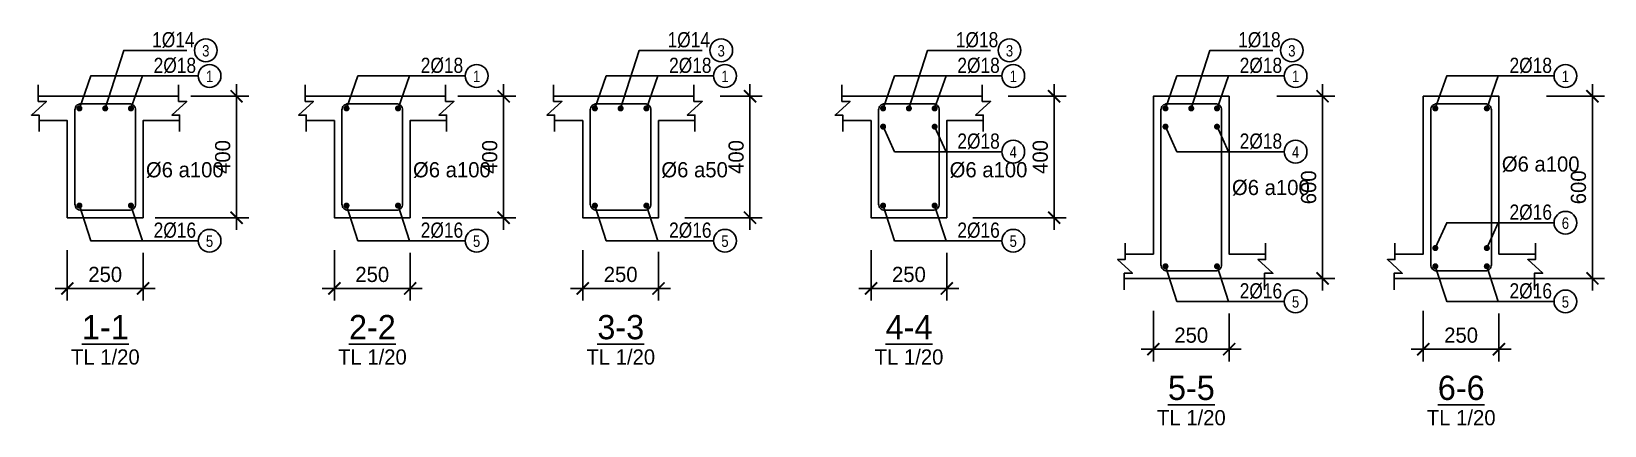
# Model space of a CAD drawing. Extents: x -317 to 3482, y -2056 to 752.
# Drawn here: x 1095.8 to 1355.3, y -329.3 to -264.4 of the extents above; entities that cross this region are included whole.
import ezdxf

# ---------------------------------------------------------------- set-up
doc = ezdxf.new("R2010")
doc.units = 0
doc.header["$MEASUREMENT"] = 0
doc.layers.get('0').update_dxf_attribs({"linetype": 'CONTINUOUS'})
doc.layers.get('DEFPOINTS').update_dxf_attribs({"linetype": 'CONTINUOUS'})
for name, color, linetype in [('cot', 8, 'CONTINUOUS'), ('DAI', 3, 'CONTINUOUS'), ('TEXT', 7, 'CONTINUOUS'), ('THEP', 6, 'CONTINUOUS'), ('TU1', 9, 'CONTINUOUS'), ('TUONG', 7, 'CONTINUOUS')]:
    doc.layers.add(name, color=color, linetype=linetype)
doc.styles.add('DIM-NEW', font='VHELVCN.TTF')
doc.styles.add('style1', font='VGOUDYN.TTF')
doc.styles.add('T1', font='romans.shx')
doc.styles.add('T2', font='VTIMESN.TTF')
doc.dimstyles.new('TL20', dxfattribs={"dimtxt": 2.5, "dimasz": 2, "dimexe": 2, "dimexo": 2, "dimgap": 1, "dimtad": 1, "dimdec": 0, "dimlfac": 20, "dimzin": 0, "dimdsep": 46, "dimtxsty": 'T2', "dimblk": 'ARCHTICK', "dimcen": 2.5, "dimdle": 2, "dimclrd": 1, "dimclre": 1, "dimclrt": 2, "dimadec": 0, "dimazin": 0, "dimtfac": 1, "dimtdec": 0, "dimtix": 1, "dimtofl": 0, "dimtmove": 0, "dimatfit": 0, "dimldrblk": 'ARCHTICK', "dimfxl": 0, "dimtolj": 1, "dimtzin": 0, "dimlwd": -1, "dimlwe": -1, "dimarcsym": 0})

msp = doc.modelspace()

# ---------------------------------------------------------------- texts
at = {"layer": 'TEXT', "style": 'DIM-NEW'}
for s, p in [('1%%25414', (1115.709, -267.007)), ('1%%25414', (1200.746, -267.007)), ('1%%25418', (1248.306, -267.007)), ('1%%25418', (1294.889, -267.007)), ('2%%25418', (1115.959, -271.226)), ('2%%25418', (1160.023, -271.226)), ('2%%25418', (1200.996, -271.226)), ('2%%25418', (1248.556, -271.226)), ('2%%25418', (1295.139, -271.226)), ('2%%25418', (1339.658, -271.226)), ('2%%25418', (1248.556, -283.7)), ('2%%25418', (1295.139, -283.7)), ('2%%25416', (1339.658, -295.401)), ('2%%25416', (1115.959, -298.369)), ('2%%25416', (1160.023, -298.369)), ('2%%25416', (1200.996, -298.369)), ('2%%25416', (1248.556, -298.369)), ('2%%25416', (1295.139, -308.369)), ('2%%25416', (1339.658, -308.369))]:
    e = msp.add_text(s, height=2.5, dxfattribs=at)
    e.set_placement(p)
    e.dxf.unprotected_set("ltscale", 0)
at = {"layer": 'TEXT', "ltscale": 10}
for s, height, style, p in [('3', 1.875, 'DIM-NEW', (1123.965, -268.514)), ('3', 1.875, 'DIM-NEW', (1209.002, -268.514)), ('3', 1.875, 'DIM-NEW', (1256.563, -268.514)), ('3', 1.875, 'DIM-NEW', (1303.146, -268.514)), ('1', 1.875, 'DIM-NEW', (1124.584, -272.733)), ('1', 1.875, 'DIM-NEW', (1168.648, -272.733)), ('1', 1.875, 'DIM-NEW', (1209.621, -272.733)), ('1', 1.875, 'DIM-NEW', (1257.181, -272.733)), ('1', 1.875, 'DIM-NEW', (1303.764, -272.733)), ('1', 1.875, 'DIM-NEW', (1348.282, -272.733)), ('4', 1.875, 'DIM-NEW', (1257.181, -285.207)), ('4', 1.875, 'DIM-NEW', (1303.764, -285.207)), ('%%2546 a100', 2.5, 'style1', (1338.388, -287.482)), ('%%2546 a100', 2.5, 'style1', (1114.69, -288.423)), ('%%2546 a100', 2.5, 'style1', (1158.754, -288.423)), ('%%2546 a50', 2.5, 'style1', (1199.727, -288.423)), ('%%2546 a100', 2.5, 'style1', (1247.287, -288.423)), ('%%2546 a100', 2.5, 'style1', (1293.87, -291.342)), ('6', 1.875, 'DIM-NEW', (1348.282, -296.908)), ('5', 1.875, 'DIM-NEW', (1124.584, -299.876)), ('5', 1.875, 'DIM-NEW', (1168.648, -299.876)), ('5', 1.875, 'DIM-NEW', (1209.621, -299.876)), ('5', 1.875, 'DIM-NEW', (1257.181, -299.876)), ('5', 1.875, 'DIM-NEW', (1303.764, -309.876)), ('5', 1.875, 'DIM-NEW', (1348.282, -309.876))]:
    msp.add_text(s, height=height, dxfattribs=dict(at, style=style)).set_placement(p)
at = {"layer": 'TEXT', "char_height": 4, "width": 12, "attachment_point": 5, "line_spacing_factor": 0.85, "style": 'T1'}
for s, insert in [('{\\fVNI-Aptima|b0|i0|c0|p2;\\L1-1\\P\\H0.625x;\\lTL 1/20}', (1107.99, -315.194)), ('{\\fVNI-Aptima|b0|i0|c0|p2;\\L2-2\\P\\H0.625x;\\lTL 1/20}', (1152.055, -315.194)), ('{\\fVNI-Aptima|b0|i0|c0|p2;\\L3-3\\P\\H0.625x;\\lTL 1/20}', (1193.027, -315.194)), ('{\\fVNI-Aptima|b0|i0|c0|p2;\\L4-4\\P\\H0.625x;\\lTL 1/20}', (1240.588, -315.194)), ('{\\fVNI-Aptima|b0|i0|c0|p2;\\L5-5\\P\\H0.625x;\\lTL 1/20}', (1287.17, -325.194)), ('{\\fVNI-Aptima|b0|i0|c0|p2;\\L6-6\\P\\H0.625x;\\lTL 1/20}', (1331.689, -325.194))]:
    msp.add_mtext(s, dxfattribs=dict(at, insert=insert))

# ---------------------------------------------------------------- blocks, each defined once
blk = doc.blocks.new('_ARCHTICK')
at = {"color": 0, "linetype": 'ByBlock', "const_width": 0.15}
blk.add_lwpolyline([(-0.5, -0.5), (0.5, 0.5)], dxfattribs=at)
blk = doc.blocks.new('*D31')
at = {"layer": 'cot', "color": 1}
for p, q in [((1209.45, -275.07), (1216.35, -275.07)), ((1214.35, -273.07), (1214.35, -297.07)), ((1203.59, -295.07), (1216.35, -295.07))]:
    blk.add_line(p, q, dxfattribs=at)
at = {"layer": 'DEFPOINTS', "color": 0}
for p in [(1207.45, -275.07), (1201.59, -295.07), (1214.35, -295.07)]:
    blk.add_point(p, dxfattribs=at)
at = {"layer": 'cot', "color": 1, "xscale": 2, "yscale": 2, "zscale": 2}
for p, rotation in [((1214.35, -275.07), 90), ((1214.35, -295.07), 270)]:
    blk.add_blockref('_ARCHTICK', p, dxfattribs=dict(at, rotation=rotation))
at = {"layer": 'cot', "color": 2, "lineweight": -2, "insert": (1212.07, -285.07), "char_height": 2.5, "attachment_point": 5, "rotation": 90, "style": 'T2'}
blk.add_mtext('\\A1;400', dxfattribs=at)
blk = doc.blocks.new('*D30')
at = {"layer": 'cot', "color": 1}
for p, q in [((1122.07, -275.07), (1131.64, -275.07)), ((1129.64, -273.07), (1129.64, -297.07)), ((1116.22, -295.07), (1131.64, -295.07))]:
    blk.add_line(p, q, dxfattribs=at)
at = {"layer": 'DEFPOINTS', "color": 0}
for p in [(1120.07, -275.07), (1114.22, -295.07), (1129.64, -295.07)]:
    blk.add_point(p, dxfattribs=at)
at = {"layer": 'cot', "color": 1, "xscale": 2, "yscale": 2, "zscale": 2}
for p, rotation in [((1129.64, -275.07), 90), ((1129.64, -295.07), 270)]:
    blk.add_blockref('_ARCHTICK', p, dxfattribs=dict(at, rotation=rotation))
at = {"layer": 'cot', "color": 2, "lineweight": -2, "insert": (1127.36, -285.07), "char_height": 2.5, "attachment_point": 5, "rotation": 90, "style": 'T2'}
blk.add_mtext('\\A1;400', dxfattribs=at)
blk = doc.blocks.new('*D29')
at = {"layer": 'cot', "color": 1}
for p, q in [((1186.76, -300.4), (1186.76, -308.73)), ((1199.26, -300.68), (1199.26, -308.73)), ((1184.76, -306.73), (1201.26, -306.73))]:
    blk.add_line(p, q, dxfattribs=at)
at = {"layer": 'DEFPOINTS', "color": 0}
for p in [(1186.76, -298.4), (1199.26, -298.68), (1199.26, -306.73)]:
    blk.add_point(p, dxfattribs=at)
at = {"layer": 'cot', "color": 1, "xscale": 2, "yscale": 2, "zscale": 2, "rotation": 180}
blk.add_blockref('_ARCHTICK', (1186.76, -306.73), dxfattribs=at)
at = {"layer": 'cot', "color": 1, "xscale": 2, "yscale": 2, "zscale": 2}
blk.add_blockref('_ARCHTICK', (1199.26, -306.73), dxfattribs=at)
at = {"layer": 'cot', "color": 2, "lineweight": -2, "insert": (1193.01, -304.43), "char_height": 2.5, "attachment_point": 5, "style": 'T2'}
blk.add_mtext('\\A1;250', dxfattribs=at)
blk = doc.blocks.new('*D28')
at = {"layer": 'cot', "color": 1}
for p, q in [((1101.72, -300.4), (1101.72, -308.73)), ((1114.22, -300.85), (1114.22, -308.73)), ((1099.72, -306.73), (1116.22, -306.73))]:
    blk.add_line(p, q, dxfattribs=at)
at = {"layer": 'DEFPOINTS', "color": 0}
for p in [(1101.72, -298.4), (1114.22, -298.85), (1114.22, -306.73)]:
    blk.add_point(p, dxfattribs=at)
at = {"layer": 'cot', "color": 1, "xscale": 2, "yscale": 2, "zscale": 2, "rotation": 180}
blk.add_blockref('_ARCHTICK', (1101.72, -306.73), dxfattribs=at)
at = {"layer": 'cot', "color": 1, "xscale": 2, "yscale": 2, "zscale": 2}
blk.add_blockref('_ARCHTICK', (1114.22, -306.73), dxfattribs=at)
at = {"layer": 'cot', "color": 2, "lineweight": -2, "insert": (1107.97, -304.43), "char_height": 2.5, "attachment_point": 5, "style": 'T2'}
blk.add_mtext('\\A1;250', dxfattribs=at)
blk = doc.blocks.new('*D33')
at = {"layer": 'cot', "color": 1}
for p, q in [((1145.78, -300.4), (1145.78, -308.73)), ((1158.28, -300.85), (1158.28, -308.73)), ((1143.78, -306.73), (1160.28, -306.73))]:
    blk.add_line(p, q, dxfattribs=at)
at = {"layer": 'DEFPOINTS', "color": 0}
for p in [(1145.78, -298.4), (1158.28, -298.85), (1158.28, -306.73)]:
    blk.add_point(p, dxfattribs=at)
at = {"layer": 'cot', "color": 1, "xscale": 2, "yscale": 2, "zscale": 2, "rotation": 180}
blk.add_blockref('_ARCHTICK', (1145.78, -306.73), dxfattribs=at)
at = {"layer": 'cot', "color": 1, "xscale": 2, "yscale": 2, "zscale": 2}
blk.add_blockref('_ARCHTICK', (1158.28, -306.73), dxfattribs=at)
at = {"layer": 'cot', "color": 2, "lineweight": -2, "insert": (1152.03, -304.43), "char_height": 2.5, "attachment_point": 5, "style": 'T2'}
blk.add_mtext('\\A1;250', dxfattribs=at)
blk = doc.blocks.new('*D32')
at = {"layer": 'cot', "color": 1}
for p, q in [((1166.14, -275.07), (1175.7, -275.07)), ((1173.7, -273.07), (1173.7, -297.07)), ((1160.28, -295.07), (1175.7, -295.07))]:
    blk.add_line(p, q, dxfattribs=at)
at = {"layer": 'DEFPOINTS', "color": 0}
for p in [(1164.14, -275.07), (1158.28, -295.07), (1173.7, -295.07)]:
    blk.add_point(p, dxfattribs=at)
at = {"layer": 'cot', "color": 1, "xscale": 2, "yscale": 2, "zscale": 2}
for p, rotation in [((1173.7, -275.07), 90), ((1173.7, -295.07), 270)]:
    blk.add_blockref('_ARCHTICK', p, dxfattribs=dict(at, rotation=rotation))
at = {"layer": 'cot', "color": 2, "lineweight": -2, "insert": (1171.42, -285.07), "char_height": 2.5, "attachment_point": 5, "rotation": 90, "style": 'T2'}
blk.add_mtext('\\A1;400', dxfattribs=at)
blk = doc.blocks.new('*D35')
at = {"layer": 'cot', "color": 1}
for p, q in [((1325.42, -310.4), (1325.42, -318.73)), ((1337.92, -310.85), (1337.92, -318.73)), ((1323.42, -316.73), (1339.92, -316.73))]:
    blk.add_line(p, q, dxfattribs=at)
at = {"layer": 'DEFPOINTS', "color": 0}
for p in [(1325.42, -308.4), (1337.92, -308.85), (1337.92, -316.73)]:
    blk.add_point(p, dxfattribs=at)
at = {"layer": 'cot', "color": 1, "xscale": 2, "yscale": 2, "zscale": 2, "rotation": 180}
blk.add_blockref('_ARCHTICK', (1325.42, -316.73), dxfattribs=at)
at = {"layer": 'cot', "color": 1, "xscale": 2, "yscale": 2, "zscale": 2}
blk.add_blockref('_ARCHTICK', (1337.92, -316.73), dxfattribs=at)
at = {"layer": 'cot', "color": 2, "lineweight": -2, "insert": (1331.67, -314.43), "char_height": 2.5, "attachment_point": 5, "style": 'T2'}
blk.add_mtext('\\A1;250', dxfattribs=at)
blk = doc.blocks.new('*D34')
at = {"layer": 'cot', "color": 1}
for p, q in [((1345.77, -275.07), (1355.34, -275.07)), ((1353.34, -273.07), (1353.34, -307.07)), ((1339.92, -305.07), (1355.34, -305.07))]:
    blk.add_line(p, q, dxfattribs=at)
at = {"layer": 'DEFPOINTS', "color": 0}
for p in [(1343.77, -275.07), (1337.92, -305.07), (1353.34, -305.07)]:
    blk.add_point(p, dxfattribs=at)
at = {"layer": 'cot', "color": 1, "xscale": 2, "yscale": 2, "zscale": 2}
for p, rotation in [((1353.34, -275.07), 90), ((1353.34, -305.07), 270)]:
    blk.add_blockref('_ARCHTICK', p, dxfattribs=dict(at, rotation=rotation))
at = {"layer": 'cot', "color": 2, "lineweight": -2, "insert": (1351.04, -290.07), "char_height": 2.5, "attachment_point": 5, "rotation": 90, "style": 'T2'}
blk.add_mtext('\\A1;600', dxfattribs=at)
blk = doc.blocks.new('*D37')
at = {"layer": 'cot', "color": 1}
for p, q in [((1301.25, -275.07), (1310.82, -275.07)), ((1308.82, -273.07), (1308.82, -307.07)), ((1295.4, -305.07), (1310.82, -305.07))]:
    blk.add_line(p, q, dxfattribs=at)
at = {"layer": 'DEFPOINTS', "color": 0}
for p in [(1299.25, -275.07), (1293.4, -305.07), (1308.82, -305.07)]:
    blk.add_point(p, dxfattribs=at)
at = {"layer": 'cot', "color": 1, "xscale": 2, "yscale": 2, "zscale": 2}
for p, rotation in [((1308.82, -275.07), 90), ((1308.82, -305.07), 270)]:
    blk.add_blockref('_ARCHTICK', p, dxfattribs=dict(at, rotation=rotation))
at = {"layer": 'cot', "color": 2, "lineweight": -2, "insert": (1306.52, -290.07), "char_height": 2.5, "attachment_point": 5, "rotation": 90, "style": 'T2'}
blk.add_mtext('\\A1;600', dxfattribs=at)
blk = doc.blocks.new('*D36')
at = {"layer": 'cot', "color": 1}
for p, q in [((1280.9, -310.4), (1280.9, -318.73)), ((1293.4, -310.85), (1293.4, -318.73)), ((1278.9, -316.73), (1295.4, -316.73))]:
    blk.add_line(p, q, dxfattribs=at)
at = {"layer": 'DEFPOINTS', "color": 0}
for p in [(1280.9, -308.4), (1293.4, -308.85), (1293.4, -316.73)]:
    blk.add_point(p, dxfattribs=at)
at = {"layer": 'cot', "color": 1, "xscale": 2, "yscale": 2, "zscale": 2, "rotation": 180}
blk.add_blockref('_ARCHTICK', (1280.9, -316.73), dxfattribs=at)
at = {"layer": 'cot', "color": 1, "xscale": 2, "yscale": 2, "zscale": 2}
blk.add_blockref('_ARCHTICK', (1293.4, -316.73), dxfattribs=at)
at = {"layer": 'cot', "color": 2, "lineweight": -2, "insert": (1287.15, -314.43), "char_height": 2.5, "attachment_point": 5, "style": 'T2'}
blk.add_mtext('\\A1;250', dxfattribs=at)
blk = doc.blocks.new('*D39')
at = {"layer": 'cot', "color": 1}
for p, q in [((1256.96, -275.07), (1266.53, -275.07)), ((1264.53, -273.07), (1264.53, -297.07)), ((1251.11, -295.07), (1266.53, -295.07))]:
    blk.add_line(p, q, dxfattribs=at)
at = {"layer": 'DEFPOINTS', "color": 0}
for p in [(1254.96, -275.07), (1249.11, -295.07), (1264.53, -295.07)]:
    blk.add_point(p, dxfattribs=at)
at = {"layer": 'cot', "color": 1, "xscale": 2, "yscale": 2, "zscale": 2}
for p, rotation in [((1264.53, -275.07), 90), ((1264.53, -295.07), 270)]:
    blk.add_blockref('_ARCHTICK', p, dxfattribs=dict(at, rotation=rotation))
at = {"layer": 'cot', "color": 2, "lineweight": -2, "insert": (1262.25, -285.07), "char_height": 2.5, "attachment_point": 5, "rotation": 90, "style": 'T2'}
blk.add_mtext('\\A1;400', dxfattribs=at)
blk = doc.blocks.new('*D38')
at = {"layer": 'cot', "color": 1}
for p, q in [((1234.32, -300.4), (1234.32, -308.73)), ((1246.82, -300.85), (1246.82, -308.73)), ((1232.32, -306.73), (1248.82, -306.73))]:
    blk.add_line(p, q, dxfattribs=at)
at = {"layer": 'DEFPOINTS', "color": 0}
for p in [(1234.32, -298.4), (1246.82, -298.85), (1246.82, -306.73)]:
    blk.add_point(p, dxfattribs=at)
at = {"layer": 'cot', "color": 1, "xscale": 2, "yscale": 2, "zscale": 2, "rotation": 180}
blk.add_blockref('_ARCHTICK', (1234.32, -306.73), dxfattribs=at)
at = {"layer": 'cot', "color": 1, "xscale": 2, "yscale": 2, "zscale": 2}
blk.add_blockref('_ARCHTICK', (1246.82, -306.73), dxfattribs=at)
at = {"layer": 'cot', "color": 2, "lineweight": -2, "insert": (1240.57, -304.43), "char_height": 2.5, "attachment_point": 5, "style": 'T2'}
blk.add_mtext('\\A1;250', dxfattribs=at)

# ---------------------------------------------------------------- dimensions: what is measured, and where the dimension line sits
at = {"layer": 'cot', "lineweight": -2, "ltscale": 10}
for base, p1, p2, picture, middle in [((1129.636, -295.075), (1120.072, -275.075), (1114.218, -295.075), '*D30', (1127.356, -285.075)), ((1173.7, -295.075), (1164.137, -275.075), (1158.282, -295.075), '*D32', (1171.421, -285.075)), ((1214.348, -295.075), (1207.445, -275.075), (1201.591, -295.075), '*D31', (1212.069, -285.075)), ((1264.525, -295.075), (1254.961, -275.075), (1249.107, -295.075), '*D39', (1262.245, -285.075)), ((1308.816, -305.075), (1299.252, -275.075), (1293.398, -305.075), '*D37', (1306.522, -290.075)), ((1353.335, -305.075), (1343.771, -275.075), (1337.917, -305.075), '*D34', (1351.04, -290.075))]:
    dim = msp.add_linear_dim(base=base, p1=p1, p2=p2, angle=90, dimstyle='TL20', dxfattribs=at)
    dim.commit()
    dim.dimension.update_dxf_attribs({"geometry": picture, "text_midpoint": middle})
for base, p1, p2, picture, middle in [((1114.218, -306.729), (1101.718, -298.399), (1114.218, -298.845), '*D28', (1107.968, -304.428)), ((1158.282, -306.729), (1145.782, -298.399), (1158.282, -298.845), '*D33', (1152.032, -304.428)), ((1199.255, -306.729), (1186.755, -298.399), (1199.255, -298.684), '*D29', (1193.005, -304.428)), ((1246.815, -306.729), (1234.315, -298.399), (1246.815, -298.845), '*D38', (1240.565, -304.428)), ((1293.398, -316.729), (1280.898, -308.399), (1293.398, -308.845), '*D36', (1287.148, -314.428)), ((1337.917, -316.729), (1325.417, -308.399), (1337.917, -308.845), '*D35', (1331.667, -314.428))]:
    dim = msp.add_linear_dim(base=base, p1=p1, p2=p2, dimstyle='TL20', dxfattribs=at)
    dim.commit()
    dim.dimension.update_dxf_attribs({"geometry": picture, "text_midpoint": middle})

# ---------------------------------------------------------------- linework, layer by layer
at = {"layer": 'cot', "lineweight": -2, "ltscale": 10}
for points in [[(1107.968, -277.075), (1111.04, -267.507), (1121.442, -267.507)], [(1193.005, -277.075), (1196.077, -267.507), (1206.479, -267.507)], [(1240.565, -277.075), (1243.638, -267.507), (1254.04, -267.507)], [(1287.148, -277.075), (1290.221, -267.507), (1300.622, -267.507)], [(1103.718, -277.075), (1105.596, -271.726), (1123.311, -271.726)], [(1112.218, -277.075), (1114.096, -271.726)], [(1147.782, -277.075), (1149.661, -271.726), (1167.375, -271.726)], [(1156.282, -277.075), (1158.161, -271.726)], [(1188.755, -277.075), (1190.633, -271.726), (1208.347, -271.726)], [(1197.255, -277.075), (1199.133, -271.726)], [(1236.315, -277.075), (1238.194, -271.726), (1255.908, -271.726)], [(1244.815, -277.075), (1246.694, -271.726)], [(1282.898, -277.075), (1284.776, -271.726), (1302.491, -271.726)], [(1291.398, -277.075), (1293.276, -271.726)], [(1327.417, -277.075), (1329.295, -271.726), (1347.009, -271.726)], [(1335.917, -277.075), (1337.795, -271.726)], [(1236.315, -280.075), (1238.194, -284.2), (1255.908, -284.2)], [(1244.815, -280.075), (1246.694, -284.2)], [(1282.898, -280.075), (1284.776, -284.2), (1302.491, -284.2)], [(1291.398, -280.075), (1293.276, -284.2)], [(1103.718, -293.075), (1105.596, -298.869), (1123.311, -298.869)], [(1112.218, -293.075), (1114.096, -298.869)], [(1147.782, -293.075), (1149.661, -298.869), (1167.375, -298.869)], [(1156.282, -293.075), (1158.161, -298.869)], [(1188.755, -293.075), (1190.633, -298.869), (1208.347, -298.869)], [(1197.255, -293.075), (1199.133, -298.869)], [(1236.315, -293.075), (1238.194, -298.869), (1255.908, -298.869)], [(1244.815, -293.075), (1246.694, -298.869)], [(1327.417, -300.075), (1329.295, -295.901), (1347.009, -295.901)], [(1335.917, -300.075), (1337.795, -295.901)], [(1282.898, -303.075), (1284.776, -308.869), (1302.491, -308.869)], [(1291.398, -303.075), (1293.276, -308.869)], [(1327.417, -303.075), (1329.295, -308.869), (1347.009, -308.869)], [(1335.917, -303.075), (1337.795, -308.869)]]:
    msp.add_lwpolyline(points, dxfattribs=at)
at = {"layer": 'DAI'}
for points in [[(1112.968, -277.325, 0.4142136), (1111.968, -276.325), (1103.968, -276.325, 0.4142136), (1102.968, -277.325), (1102.968, -292.825, 0.4142136), (1103.968, -293.825), (1111.968, -293.825, 0.4142136), (1112.968, -292.825)], [(1157.032, -277.325, 0.4142136), (1156.032, -276.325), (1148.032, -276.325, 0.4142136), (1147.032, -277.325), (1147.032, -292.825, 0.4142136), (1148.032, -293.825), (1156.032, -293.825, 0.4142136), (1157.032, -292.825)], [(1198.005, -277.325, 0.4142136), (1197.005, -276.325), (1189.005, -276.325, 0.4142136), (1188.005, -277.325), (1188.005, -292.825, 0.4142136), (1189.005, -293.825), (1197.005, -293.825, 0.4142136), (1198.005, -292.825)], [(1245.565, -277.325, 0.4142136), (1244.565, -276.325), (1236.565, -276.325, 0.4142136), (1235.565, -277.325), (1235.565, -292.825, 0.4142136), (1236.565, -293.825), (1244.565, -293.825, 0.4142136), (1245.565, -292.825)], [(1292.148, -302.825, -0.4142136), (1291.148, -303.825), (1283.148, -303.825, -0.4142136), (1282.148, -302.825), (1282.148, -277.325, -0.4142136), (1283.148, -276.325), (1291.148, -276.325, -0.4142136), (1292.148, -277.325)], [(1336.667, -302.825, -0.4142136), (1335.667, -303.825), (1327.667, -303.825, -0.4142136), (1326.667, -302.825), (1326.667, -277.325, -0.4142136), (1327.667, -276.325), (1335.667, -276.325, -0.4142136), (1336.667, -277.325)]]:
    msp.add_lwpolyline(points, format="xyb", close=True, dxfattribs=at)
at = {"layer": 'THEP', "const_width": 0.5}
for points in [[(1103.468, -277.075, 1), (1103.968, -277.075, 1)], [(1108.218, -277.075, -1), (1107.718, -277.075, -1)], [(1112.468, -277.075, -1), (1111.968, -277.075, -1)], [(1147.532, -277.075, 1), (1148.032, -277.075, 1)], [(1156.532, -277.075, -1), (1156.032, -277.075, -1)], [(1188.505, -277.075, 1), (1189.005, -277.075, 1)], [(1193.255, -277.075, -1), (1192.755, -277.075, -1)], [(1197.505, -277.075, -1), (1197.005, -277.075, -1)], [(1236.065, -277.075, 1), (1236.565, -277.075, 1)], [(1240.815, -277.075, -1), (1240.315, -277.075, -1)], [(1245.065, -277.075, -1), (1244.565, -277.075, -1)], [(1282.648, -277.075, 1), (1283.148, -277.075, 1)], [(1287.398, -277.075, -1), (1286.898, -277.075, -1)], [(1291.648, -277.075, -1), (1291.148, -277.075, -1)], [(1327.167, -277.075, 1), (1327.667, -277.075, 1)], [(1336.167, -277.075, -1), (1335.667, -277.075, -1)], [(1236.065, -280.075, 1), (1236.565, -280.075, 1)], [(1245.065, -280.075, -1), (1244.565, -280.075, -1)], [(1282.648, -280.075, 1), (1283.148, -280.075, 1)], [(1291.648, -280.075, -1), (1291.148, -280.075, -1)], [(1103.468, -293.075, -1), (1103.968, -293.075, -1)], [(1112.468, -293.075, 1), (1111.968, -293.075, 1)], [(1147.532, -293.075, -1), (1148.032, -293.075, -1)], [(1156.532, -293.075, 1), (1156.032, -293.075, 1)], [(1188.505, -293.075, -1), (1189.005, -293.075, -1)], [(1197.505, -293.075, 1), (1197.005, -293.075, 1)], [(1236.065, -293.075, -1), (1236.565, -293.075, -1)], [(1245.065, -293.075, 1), (1244.565, -293.075, 1)], [(1327.167, -300.075, -1), (1327.667, -300.075, -1)], [(1336.167, -300.075, 1), (1335.667, -300.075, 1)], [(1282.648, -303.075, -1), (1283.148, -303.075, -1)], [(1291.648, -303.075, 1), (1291.148, -303.075, 1)], [(1327.167, -303.075, -1), (1327.667, -303.075, -1)], [(1336.167, -303.075, 1), (1335.667, -303.075, 1)]]:
    msp.add_lwpolyline(points, format="xyb", close=True, dxfattribs=at)
at = {"layer": 'TU1'}
for points in [[(1096.91, -273.2), (1096.91, -275.918), (1098.27, -275.918), (1095.803, -278.173), (1097.066, -278.173), (1097.066, -280.887)], [(1120.072, -273.2), (1120.072, -275.918), (1121.433, -275.918), (1118.966, -278.173), (1120.228, -278.173), (1120.228, -280.887)], [(1140.974, -273.2), (1140.974, -275.918), (1142.334, -275.918), (1139.868, -278.173), (1141.13, -278.173), (1141.13, -280.887)], [(1164.137, -273.2), (1164.137, -275.918), (1165.497, -275.918), (1163.03, -278.173), (1164.292, -278.173), (1164.292, -280.887)], [(1181.947, -273.2), (1181.947, -275.918), (1183.307, -275.918), (1180.84, -278.173), (1182.103, -278.173), (1182.103, -280.887)], [(1205.109, -273.2), (1205.109, -275.918), (1206.469, -275.918), (1204.003, -278.173), (1205.265, -278.173), (1205.265, -280.887)], [(1229.507, -273.2), (1229.507, -275.918), (1230.867, -275.918), (1228.401, -278.173), (1229.663, -278.173), (1229.663, -280.887)], [(1252.67, -273.2), (1252.67, -275.918), (1254.03, -275.918), (1251.563, -278.173), (1252.826, -278.173), (1252.826, -280.887)], [(1276.09, -306.949), (1276.09, -304.231), (1277.45, -304.231), (1274.984, -301.976), (1276.246, -301.976), (1276.246, -299.263)], [(1299.252, -306.949), (1299.252, -304.231), (1300.613, -304.231), (1298.146, -301.976), (1299.408, -301.976), (1299.408, -299.263)], [(1320.609, -306.949), (1320.609, -304.231), (1321.969, -304.231), (1319.502, -301.976), (1320.764, -301.976), (1320.764, -299.263)], [(1343.771, -306.949), (1343.771, -304.231), (1345.131, -304.231), (1342.665, -301.976), (1343.927, -301.976), (1343.927, -299.263)]]:
    msp.add_lwpolyline(points, dxfattribs=at)
at = {"layer": 'TU1', "ltscale": 10}
for centre in [(1124.567, -267.507), (1209.604, -267.507), (1257.165, -267.507), (1303.747, -267.507), (1125.186, -271.726), (1169.25, -271.726), (1210.222, -271.726), (1257.783, -271.726), (1304.366, -271.726), (1348.884, -271.726), (1257.783, -284.2), (1304.366, -284.2), (1348.884, -295.901), (1125.186, -298.869), (1169.25, -298.869), (1210.222, -298.869), (1257.783, -298.869), (1304.366, -308.869), (1348.884, -308.869)]:
    msp.add_circle(centre, 1.875, dxfattribs=at)
at = {"layer": 'TUONG'}
for points in [[(1120.072, -275.075), (1096.91, -275.075)], [(1164.137, -275.075), (1140.974, -275.075)], [(1205.109, -275.075), (1181.947, -275.075)], [(1252.67, -275.075), (1229.507, -275.075)], [(1276.285, -301.075), (1280.898, -301.075), (1280.898, -275.075), (1293.398, -275.075), (1293.398, -301.075), (1299.447, -301.075)], [(1320.803, -301.075), (1325.417, -301.075), (1325.417, -275.075), (1337.917, -275.075), (1337.917, -301.075), (1343.966, -301.075)], [(1097.105, -279.075), (1101.718, -279.075), (1101.718, -295.075), (1114.218, -295.075), (1114.218, -279.075), (1120.267, -279.075)], [(1141.169, -279.075), (1145.782, -279.075), (1145.782, -295.075), (1158.282, -295.075), (1158.282, -279.075), (1164.331, -279.075)], [(1182.141, -279.075), (1186.755, -279.075), (1186.755, -295.075), (1199.255, -295.075), (1199.255, -279.075), (1205.304, -279.075)], [(1229.702, -279.075), (1234.315, -279.075), (1234.315, -295.075), (1246.815, -295.075), (1246.815, -279.075), (1252.865, -279.075)], [(1299.252, -305.075), (1276.09, -305.075)], [(1343.771, -305.075), (1320.609, -305.075)]]:
    msp.add_lwpolyline(points, dxfattribs=at)

msp.set_redraw_order([(e.dxf.handle, doc.entitydb.next_handle()) for e in msp.query("TEXT MTEXT ATTDEF DIMENSION ARC_DIMENSION")])  # texts and dimensions are drawn at this point

doc.saveas('drawing.dxf')
